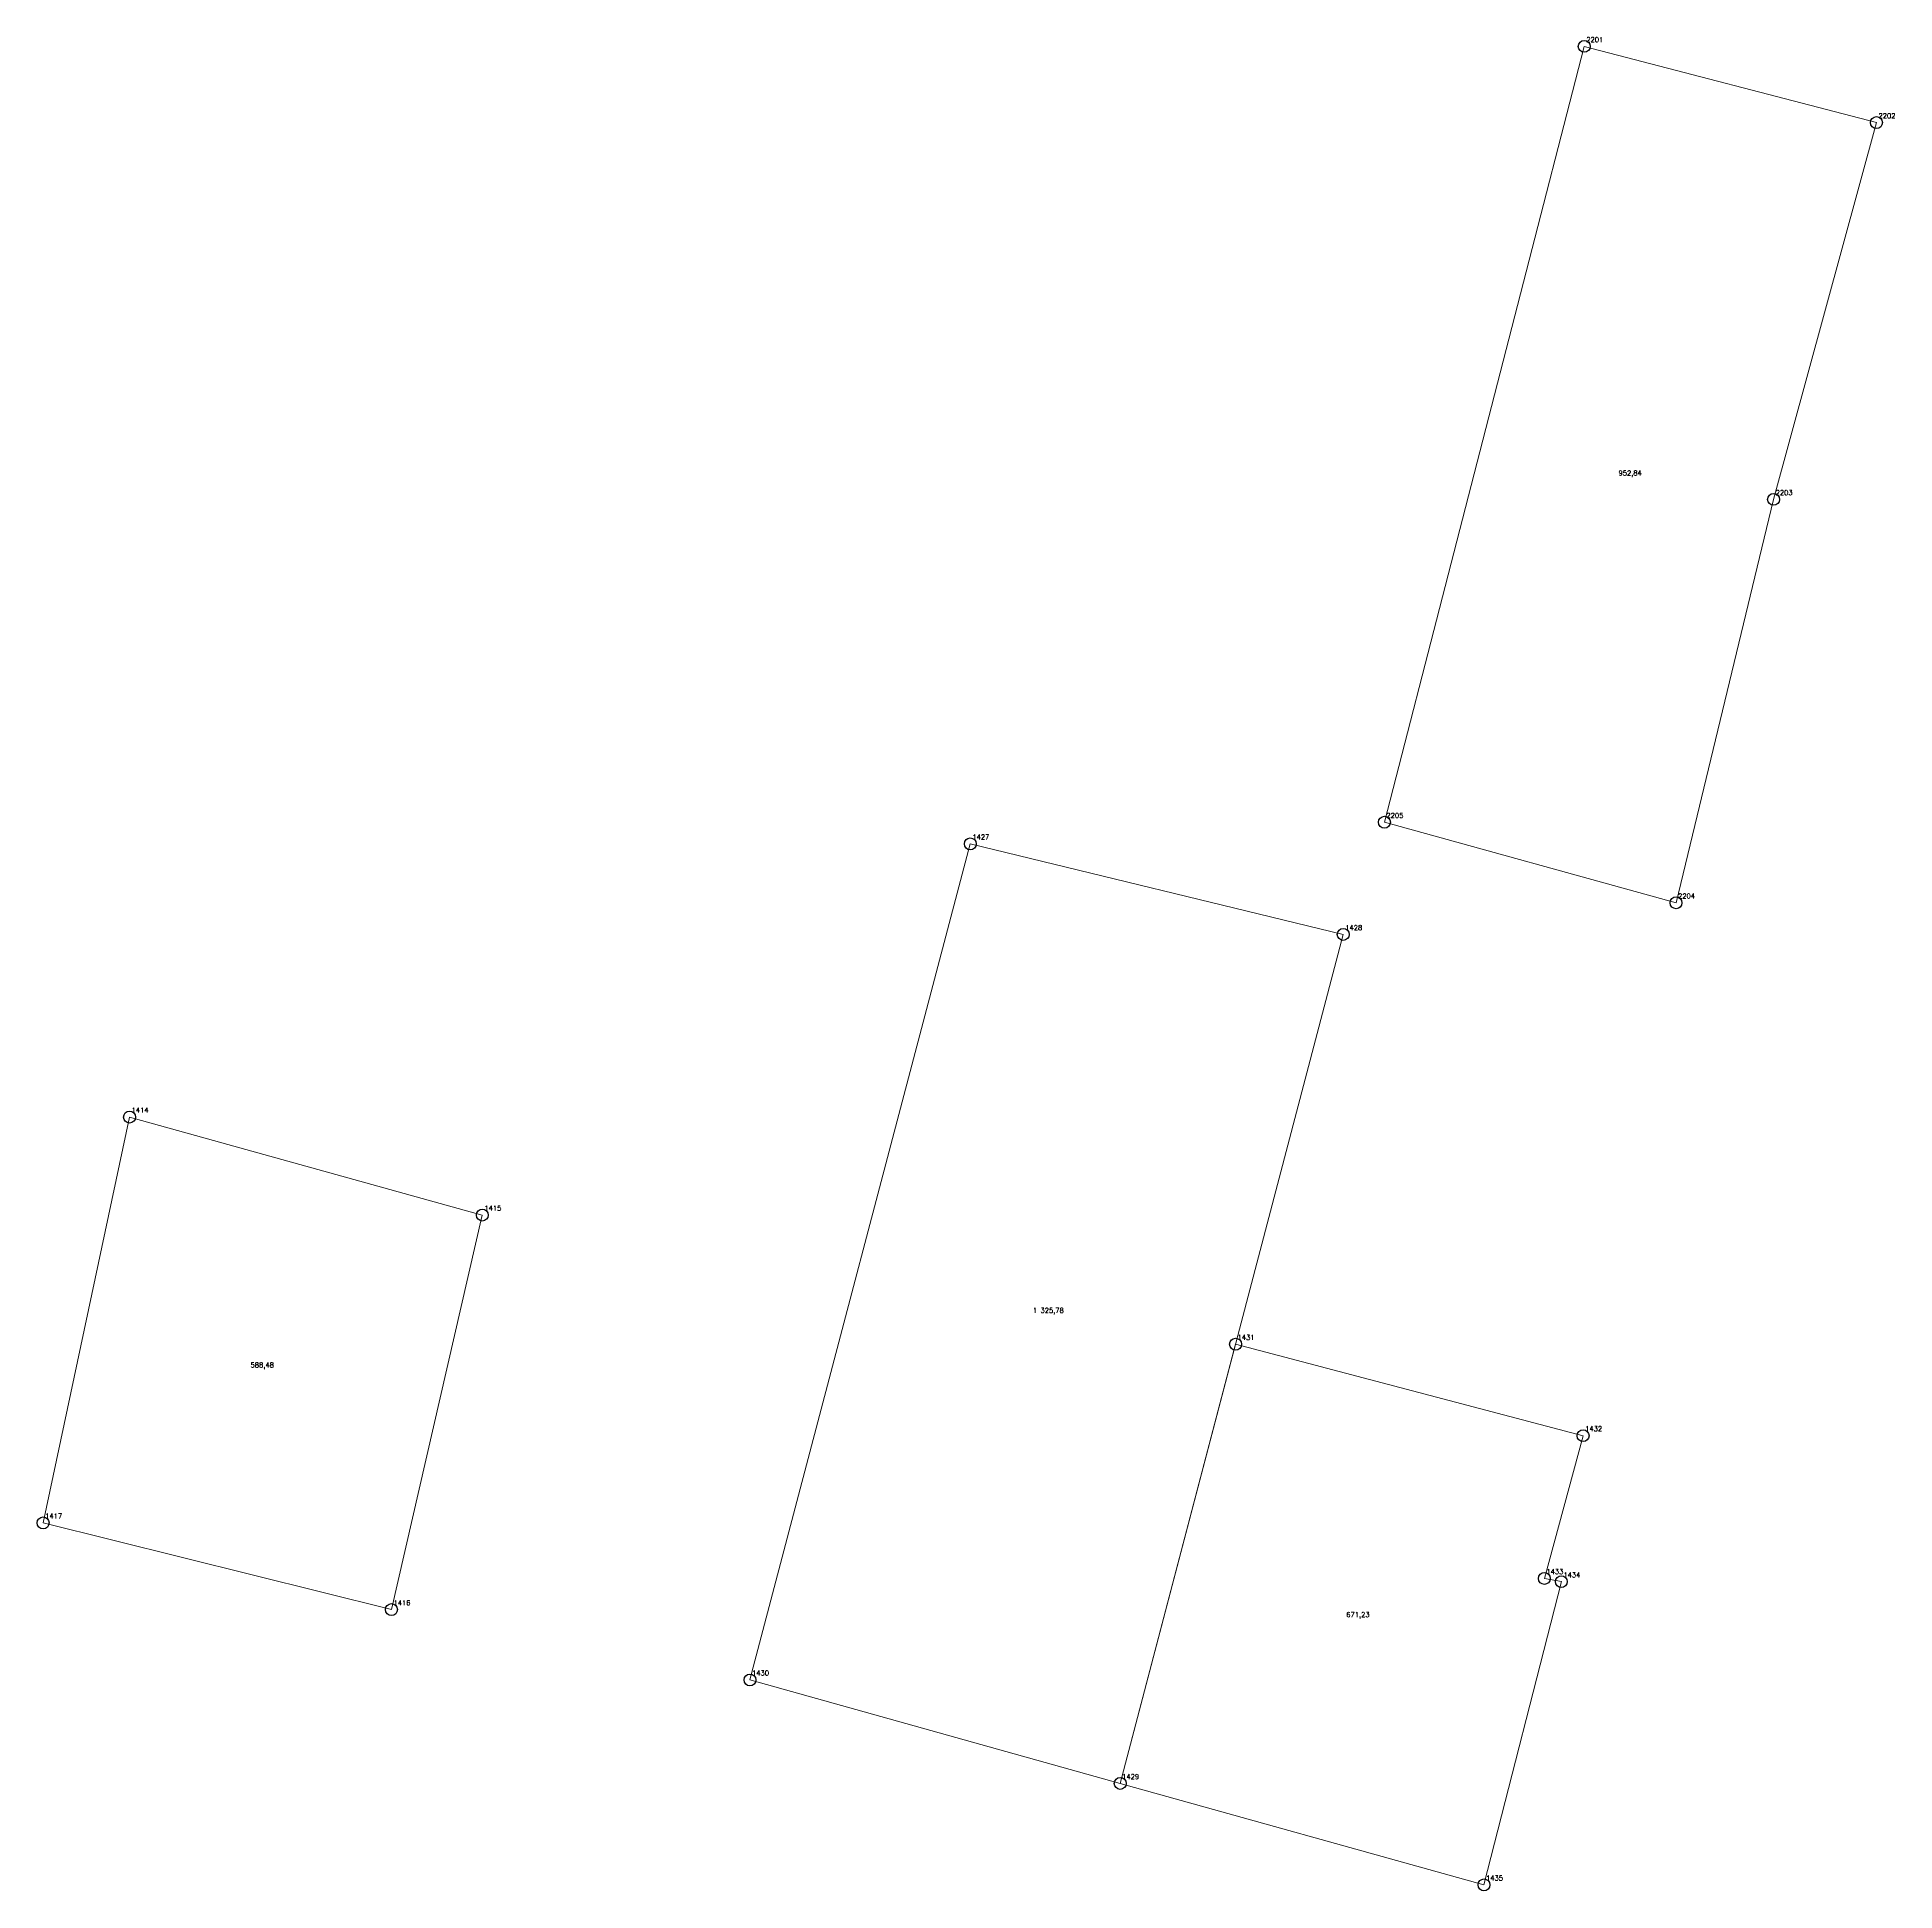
# Model space of a CAD drawing. Extents: x 1391578 to 1399811, y 355675 to 360827.
# Drawn here: x 1395095 to 1395211.9, y 360426.5 to 360543.2 of the extents above; entities that cross this region are included whole.
import ezdxf

# ---------------------------------------------------------------- set-up
doc = ezdxf.new("R2010")
doc.units = 0
doc.header["$PDMODE"] = 33
doc.header["$PDSIZE"] = 0.75
doc.layers.add('6 - утвержденные границы территорий окн', color=7, linetype='Continuous')
doc.styles.get("Standard").update_dxf_attribs({"font": 'simplex.shx'})

msp = doc.modelspace()

# ---------------------------------------------------------------- linework, layer by layer
at = {"layer": '6 - утвержденные границы территорий окн', "color": 7, "lineweight": 20}
for points in [[(1395192.37, 360542.65), (1395210.77, 360537.85), (1395204.29, 360514.13), (1395198.15, 360488.73), (1395179.79, 360493.8), (1395192.37, 360542.65)], [(1395153.72, 360492.44), (1395177.2, 360486.74), (1395163.16, 360433.29), (1395139.85, 360439.8), (1395153.72, 360492.44)], [(1395100.79, 360475.24), (1395123, 360469.07), (1395117.28, 360444.23), (1395095.35, 360449.69), (1395100.79, 360475.24)], [(1395170.42, 360460.94), (1395192.3, 360455.18), (1395189.86, 360446.19), (1395190.93, 360445.99), (1395186.06, 360426.9), (1395163.16, 360433.29), (1395170.42, 360460.94)]]:
    msp.add_lwpolyline(points, close=True, dxfattribs=at)
at = {"layer": '6 - утвержденные границы территорий окн'}
for p in [(1395192.37, 360542.65), (1395210.77, 360537.85), (1395204.29, 360514.13), (1395179.79, 360493.8), (1395153.72, 360492.44), (1395198.15, 360488.73), (1395177.2, 360486.74), (1395100.79, 360475.24), (1395123, 360469.07), (1395170.42, 360460.94), (1395192.3, 360455.18), (1395095.35, 360449.69), (1395189.86, 360446.19), (1395190.93, 360445.99), (1395117.28, 360444.23), (1395139.85, 360439.8), (1395163.16, 360433.29), (1395186.06, 360426.9)]:
    msp.add_point(p, dxfattribs=at)

# ---------------------------------------------------------------- texts
at = {"layer": '6 - утвержденные границы территорий окн', "color": 7}
for s, p in [('2201', (1395192.5, 360542.92)), ('2202', (1395210.9, 360538.12)), ('952,84', (1395194.53, 360515.63)), ('2203', (1395204.42, 360514.4)), ('2205', (1395179.92, 360494.07)), ('1427', (1395153.85, 360492.71)), ('2204', (1395198.28, 360489)), ('1428', (1395177.33, 360487.01)), ('1414', (1395100.92, 360475.52)), ('1415', (1395123.13, 360469.35)), ('1 325,78', (1395157.66, 360462.91)), ('1431', (1395170.55, 360461.21)), ('588,48', (1395108.41, 360459.47)), ('1432', (1395192.43, 360455.46)), ('1417', (1395095.48, 360449.96)), ('1433', (1395189.99, 360446.47)), ('1434', (1395191.06, 360446.26)), ('1416', (1395117.41, 360444.5)), ('671,23', (1395177.39, 360443.76)), ('1430', (1395139.98, 360440.08)), ('1429', (1395163.28, 360433.56)), ('1435', (1395186.19, 360427.17))]:
    msp.add_text(s, height=0.311, dxfattribs=at).set_placement(p)

doc.saveas('drawing.dxf')
